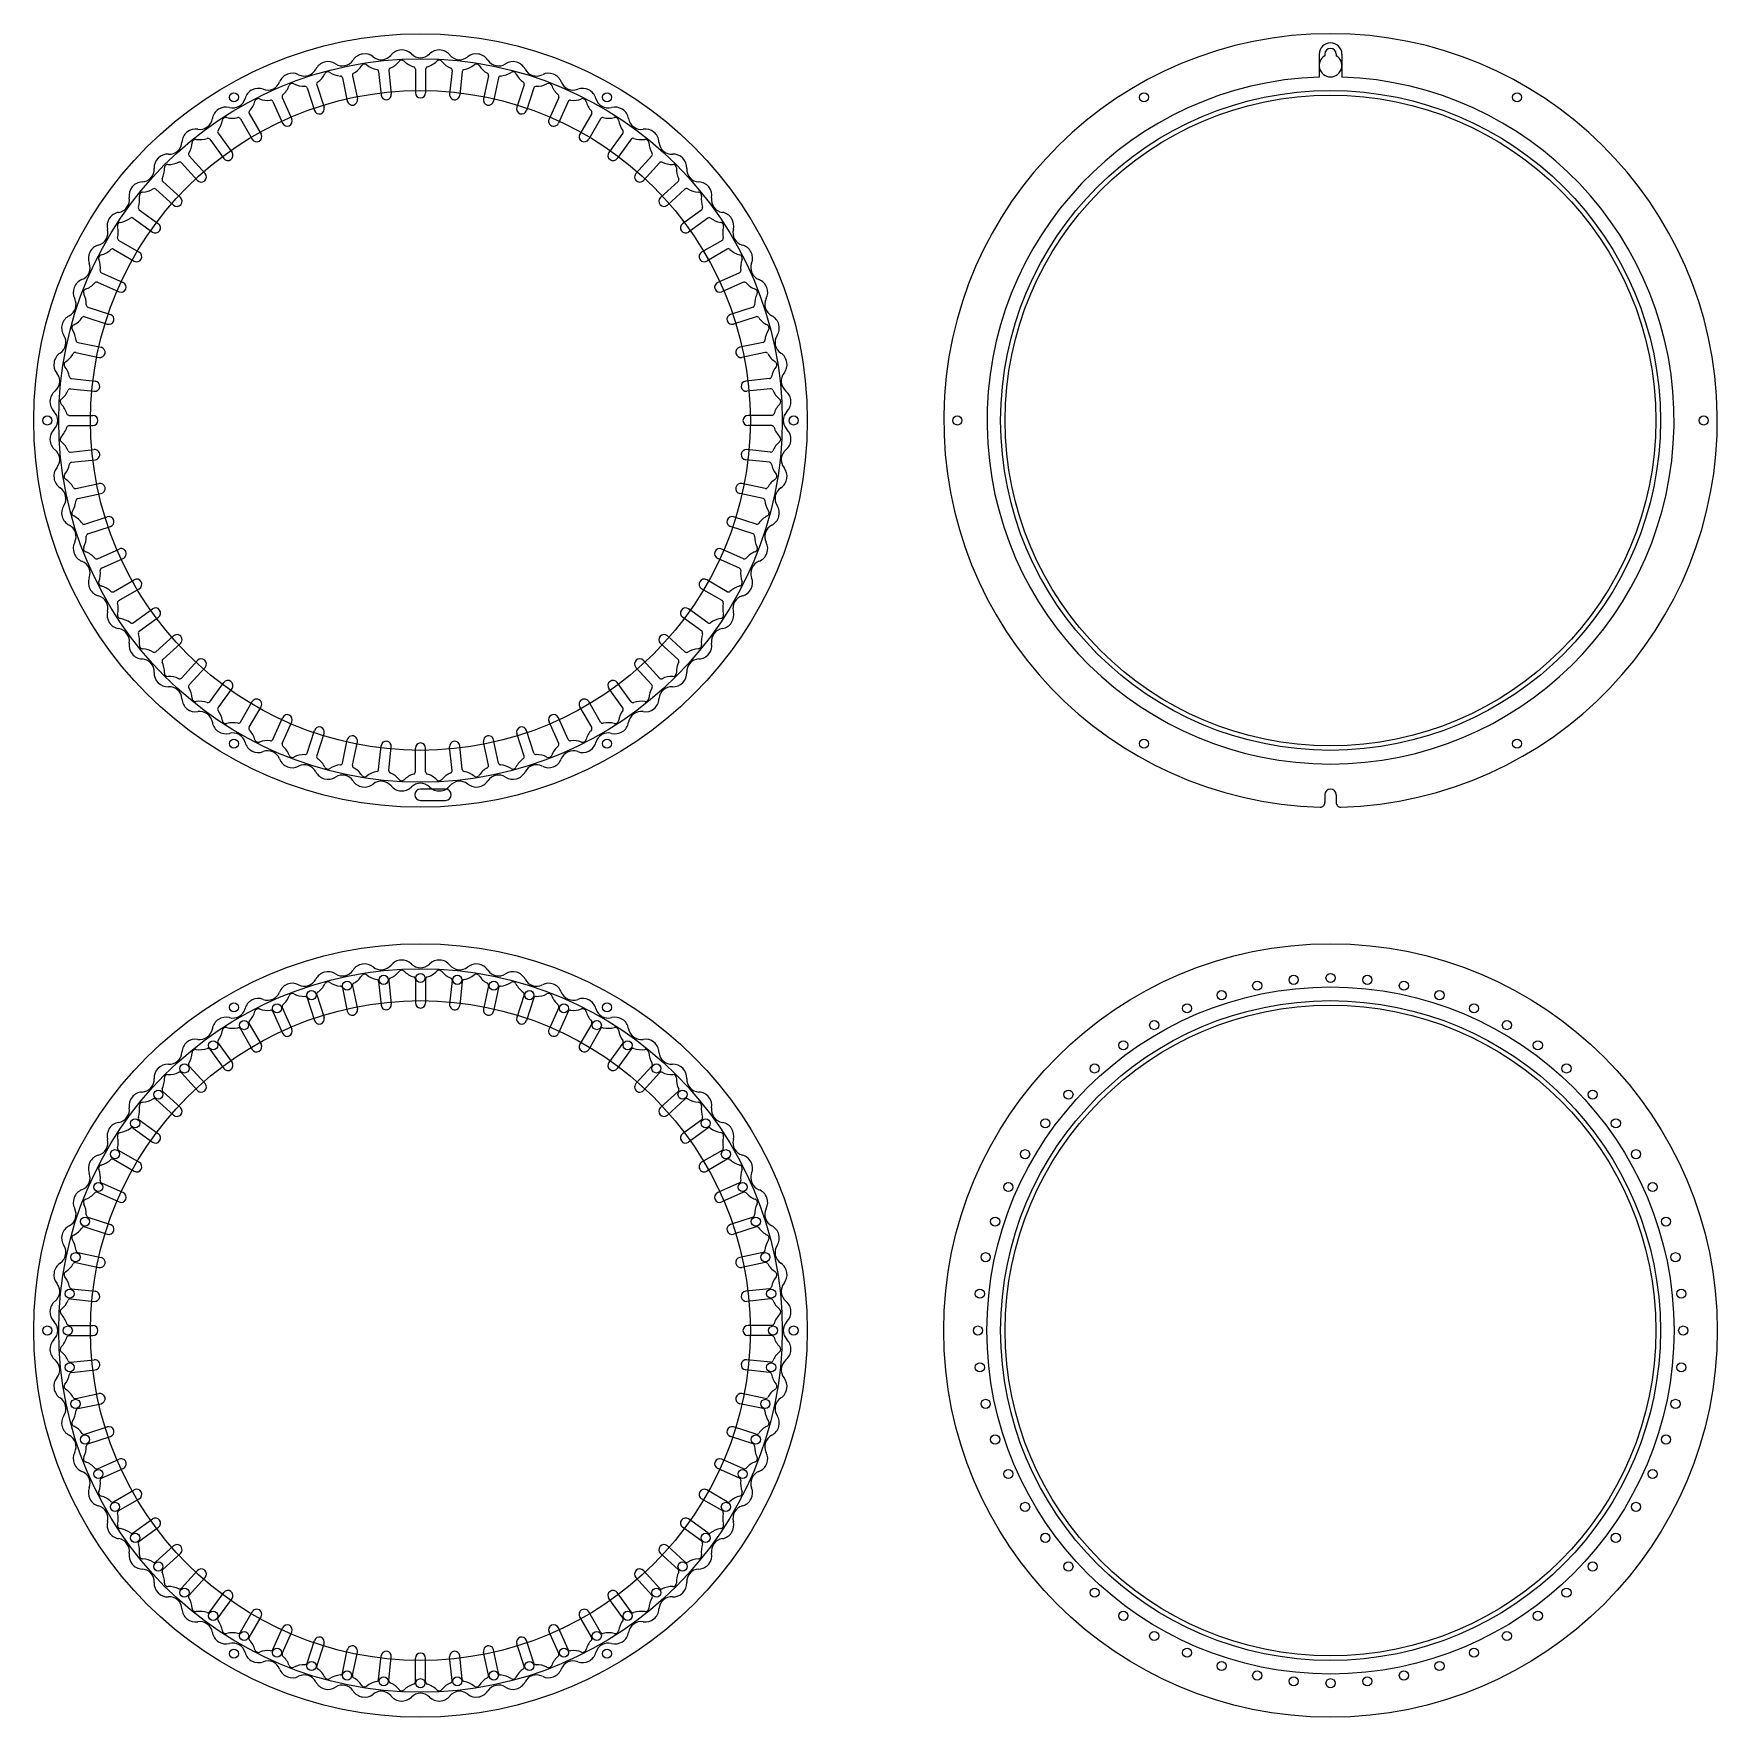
# Model space of a CAD drawing. Header units: millimetres. Extents: x 30 to 770, y 30 to 770.
import ezdxf

# ---------------------------------------------------------------- set-up
doc = ezdxf.new("R2010")
doc.units = ezdxf.units.MM
for name, color, linetype, lineweight in [('cutout', 3, 'CONTINUOUS', 0), ('Drill', 180, 'CONTINUOUS', 0), ('inner led slot', 6, 'CONTINUOUS', 0), ('pocket', 5, 'CONTINUOUS', 0), ('strip', 4, 'CONTINUOUS', 0)]:
    doc.layers.add(name, color=color, linetype=linetype, lineweight=lineweight)

msp = doc.modelspace()

# ---------------------------------------------------------------- linework, layer by layer
at = {"layer": 'cutout'}
for p, q in [((597.5, 761), (597.5, 760.33)), ((602.5, 761), (602.5, 760.33)), ((211, 438), (200, 438)), ((200, 433), (211, 433)), ((597.5, 435.5), (597.5, 432.06)), ((602.5, 435.5), (602.5, 432.06))]:
    msp.add_line(p, q, dxfattribs=at)
for centre, radius in [((200, 600), 170), ((200, 600), 145), ((600, 600), 145), ((200, 200), 170), ((600, 200), 170), ((200, 200), 145), ((600, 200), 145)]:
    msp.add_circle(centre, radius, dxfattribs=at)
for centre, radius, start, end in [((600, 600), 170, 271.53489, 268.46511), ((600, 761), 2.5, 0, 180), ((600, 756), 5, 120, 60), ((200, 435.5), 2.5, 90, 270), ((211, 435.5), 2.5, 270, 90), ((600, 435.5), 2.5, 0, 180), ((595.5, 432.06), 2, 268.46511, 0), ((604.5, 432.06), 2, 180, 271.53489)]:
    msp.add_arc(centre, radius, start, end, dxfattribs=at)
at = {"layer": 'Drill'}
for centre in [(118, 742.03), (282, 742.03), (518, 742.03), (682, 742.03), (36, 600), (364, 600), (436, 600), (764, 600), (118, 457.97), (282, 457.97), (518, 457.97), (682, 457.97), (183.8, 354.15), (200, 355), (216.2, 354.15), (583.8, 354.15), (600, 355), (616.2, 354.15), (152.1, 347.41), (167.77, 351.61), (232.23, 351.61), (247.9, 347.41), (552.1, 347.41), (567.77, 351.61), (632.23, 351.61), (647.9, 347.41), (118, 342.03), (136.96, 341.6), (263.04, 341.6), (282, 342.03), (536.96, 341.6), (663.04, 341.6), (122.5, 334.23), (277.5, 334.23), (522.5, 334.23), (677.5, 334.23), (108.89, 325.4), (291.11, 325.4), (508.89, 325.4), (691.11, 325.4), (96.28, 315.19), (303.72, 315.19), (496.28, 315.19), (703.72, 315.19), (84.81, 303.72), (315.19, 303.72), (484.81, 303.72), (715.19, 303.72), (74.6, 291.11), (325.4, 291.11), (474.6, 291.11), (725.4, 291.11), (65.77, 277.5), (334.23, 277.5), (465.77, 277.5), (734.23, 277.5), (58.4, 263.04), (341.6, 263.04), (458.4, 263.04), (741.6, 263.04), (52.59, 247.9), (347.41, 247.9), (452.59, 247.9), (747.41, 247.9), (48.39, 232.23), (351.61, 232.23), (448.39, 232.23), (751.61, 232.23), (45.85, 216.2), (354.15, 216.2), (445.85, 216.2), (754.15, 216.2), (36, 200), (45, 200), (355, 200), (364, 200), (445, 200), (755, 200), (45.85, 183.8), (354.15, 183.8), (445.85, 183.8), (754.15, 183.8), (48.39, 167.77), (351.61, 167.77), (448.39, 167.77), (751.61, 167.77), (52.59, 152.1), (347.41, 152.1), (452.59, 152.1), (747.41, 152.1), (58.4, 136.96), (341.6, 136.96), (458.4, 136.96), (741.6, 136.96), (65.77, 122.5), (334.23, 122.5), (465.77, 122.5), (734.23, 122.5), (74.6, 108.89), (325.4, 108.89), (474.6, 108.89), (725.4, 108.89), (84.81, 96.28), (315.19, 96.28), (484.81, 96.28), (715.19, 96.28), (96.28, 84.81), (303.72, 84.81), (496.28, 84.81), (703.72, 84.81), (108.89, 74.6), (291.11, 74.6), (508.89, 74.6), (691.11, 74.6), (122.5, 65.77), (277.5, 65.77), (522.5, 65.77), (677.5, 65.77), (118, 57.97), (136.96, 58.4), (263.04, 58.4), (282, 57.97), (536.96, 58.4), (663.04, 58.4), (152.1, 52.59), (247.9, 52.59), (552.1, 52.59), (647.9, 52.59), (167.77, 48.39), (183.8, 45.85), (200, 45), (216.2, 45.85), (232.23, 48.39), (567.77, 48.39), (583.8, 45.85), (600, 45), (616.2, 45.85), (632.23, 48.39)]:
    msp.add_circle(centre, 2, dxfattribs=at)
at = {"layer": 'inner led slot', "color": 6}
for p, q in [((154.42, 747.57), (157.64, 737.65)), ((165.69, 750.59), (167.86, 740.39)), ((170.09, 751.52), (172.26, 741.32)), ((181.62, 753.35), (182.71, 742.98)), ((186.1, 753.82), (187.19, 743.45)), ((197.75, 754.43), (197.75, 744)), ((202.25, 754.43), (202.25, 744)), ((213.9, 753.82), (212.81, 743.45)), ((218.38, 753.35), (217.29, 742.98)), ((229.91, 751.52), (227.74, 741.32)), ((234.31, 750.59), (232.14, 740.39)), ((245.58, 747.57), (242.36, 737.65)), ((135.13, 740.17), (139.37, 730.64)), ((139.24, 742), (143.49, 732.47)), ((150.14, 746.18), (153.36, 736.26)), ((249.86, 746.18), (246.64, 736.26)), ((260.76, 742), (256.51, 732.47)), ((264.87, 740.17), (260.63, 730.64)), ((120.84, 732.62), (126.05, 723.58)), ((124.73, 734.87), (129.95, 725.83)), ((275.27, 734.87), (270.05, 725.83)), ((279.16, 732.62), (273.95, 723.58)), ((111.05, 726.26), (117.18, 717.82)), ((288.95, 726.26), (282.82, 717.82)), ((107.41, 723.62), (113.54, 715.18)), ((292.59, 723.62), (286.46, 715.18)), ((94.99, 713.26), (101.97, 705.51)), ((98.34, 716.27), (105.32, 708.52)), ((301.66, 716.27), (294.68, 708.52)), ((305.01, 713.26), (298.03, 705.51)), ((86.74, 705.01), (94.49, 698.03)), ((313.26, 705.01), (305.51, 698.03)), ((83.73, 701.66), (91.48, 694.68)), ((316.27, 701.66), (308.52, 694.68)), ((73.74, 688.95), (82.18, 682.82)), ((76.38, 692.59), (84.82, 686.46)), ((323.62, 692.59), (315.18, 686.46)), ((326.26, 688.95), (317.82, 682.82)), ((65.13, 675.27), (74.17, 670.05)), ((67.38, 679.16), (76.42, 673.95)), ((332.62, 679.16), (323.58, 673.95)), ((334.87, 675.27), (325.83, 670.05)), ((58, 660.76), (67.53, 656.51)), ((59.83, 664.87), (69.36, 660.63)), ((340.17, 664.87), (330.64, 660.63)), ((342, 660.76), (332.47, 656.51)), ((52.43, 645.58), (62.35, 642.36)), ((53.82, 649.86), (63.74, 646.64)), ((346.18, 649.86), (336.26, 646.64)), ((347.57, 645.58), (337.65, 642.36)), ((48.48, 629.91), (58.68, 627.74)), ((49.41, 634.31), (59.61, 632.14)), ((350.59, 634.31), (340.39, 632.14)), ((351.52, 629.91), (341.32, 627.74)), ((46.65, 618.38), (57.02, 617.29)), ((353.35, 618.38), (342.98, 617.29)), ((46.18, 613.9), (56.55, 612.81)), ((353.82, 613.9), (343.45, 612.81)), ((45.57, 602.25), (56, 602.25)), ((354.43, 602.25), (344, 602.25)), ((45.57, 597.75), (56, 597.75)), ((354.43, 597.75), (344, 597.75)), ((46.18, 586.1), (56.55, 587.19)), ((353.82, 586.1), (343.45, 587.19)), ((46.65, 581.62), (57.02, 582.71)), ((353.35, 581.62), (342.98, 582.71)), ((48.48, 570.09), (58.68, 572.26)), ((351.52, 570.09), (341.32, 572.26)), ((49.41, 565.69), (59.61, 567.86)), ((350.59, 565.69), (340.39, 567.86)), ((52.43, 554.42), (62.35, 557.64)), ((347.57, 554.42), (337.65, 557.64)), ((53.82, 550.14), (63.74, 553.36)), ((346.18, 550.14), (336.26, 553.36)), ((58, 539.24), (67.53, 543.49)), ((342, 539.24), (332.47, 543.49)), ((59.83, 535.13), (69.36, 539.37)), ((340.17, 535.13), (330.64, 539.37)), ((65.13, 524.73), (74.17, 529.95)), ((67.38, 520.84), (76.42, 526.05)), ((332.62, 520.84), (323.58, 526.05)), ((334.87, 524.73), (325.83, 529.95)), ((73.74, 511.05), (82.18, 517.18)), ((76.38, 507.41), (84.82, 513.54)), ((323.62, 507.41), (315.18, 513.54)), ((326.26, 511.05), (317.82, 517.18)), ((83.73, 498.34), (91.48, 505.32)), ((316.27, 498.34), (308.52, 505.32)), ((86.74, 494.99), (94.49, 501.97)), ((313.26, 494.99), (305.51, 501.97)), ((94.99, 486.74), (101.97, 494.49)), ((98.34, 483.73), (105.32, 491.48)), ((301.66, 483.73), (294.68, 491.48)), ((305.01, 486.74), (298.03, 494.49)), ((107.41, 476.38), (113.54, 484.82)), ((111.05, 473.74), (117.18, 482.18)), ((288.95, 473.74), (282.82, 482.18)), ((292.59, 476.38), (286.46, 484.82)), ((120.84, 467.38), (126.05, 476.42)), ((124.73, 465.13), (129.95, 474.17)), ((275.27, 465.13), (270.05, 474.17)), ((279.16, 467.38), (273.95, 476.42)), ((135.13, 459.83), (139.37, 469.36)), ((139.24, 458), (143.49, 467.53)), ((260.76, 458), (256.51, 467.53)), ((264.87, 459.83), (260.63, 469.36)), ((150.14, 453.82), (153.36, 463.74)), ((154.42, 452.43), (157.64, 462.35)), ((165.69, 449.41), (167.86, 459.61)), ((234.31, 449.41), (232.14, 459.61)), ((245.58, 452.43), (242.36, 462.35)), ((249.86, 453.82), (246.64, 463.74)), ((170.09, 448.48), (172.26, 458.68)), ((181.62, 446.65), (182.71, 457.02)), ((186.1, 446.18), (187.19, 456.55)), ((197.75, 445.57), (197.75, 456)), ((202.25, 445.57), (202.25, 456)), ((213.9, 446.18), (212.81, 456.55)), ((218.38, 446.65), (217.29, 457.02)), ((229.91, 448.48), (227.74, 458.68)), ((165.69, 350.59), (167.86, 340.39)), ((170.09, 351.52), (172.26, 341.32)), ((181.62, 353.35), (182.71, 342.98)), ((186.1, 353.82), (187.19, 343.45)), ((197.75, 354.43), (197.75, 344)), ((202.25, 354.43), (202.25, 344)), ((213.9, 353.82), (212.81, 343.45)), ((218.38, 353.35), (217.29, 342.98)), ((229.91, 351.52), (227.74, 341.32)), ((234.31, 350.59), (232.14, 340.39)), ((139.24, 342), (143.49, 332.47)), ((150.14, 346.18), (153.36, 336.26)), ((154.42, 347.57), (157.64, 337.65)), ((245.58, 347.57), (242.36, 337.65)), ((249.86, 346.18), (246.64, 336.26)), ((260.76, 342), (256.51, 332.47)), ((124.73, 334.87), (129.95, 325.83)), ((135.13, 340.17), (139.37, 330.64)), ((264.87, 340.17), (260.63, 330.64)), ((275.27, 334.87), (270.05, 325.83)), ((111.05, 326.26), (117.18, 317.82)), ((120.84, 332.62), (126.05, 323.58)), ((279.16, 332.62), (273.95, 323.58)), ((288.95, 326.26), (282.82, 317.82)), ((107.41, 323.62), (113.54, 315.18)), ((292.59, 323.62), (286.46, 315.18)), ((94.99, 313.26), (101.97, 305.51)), ((98.34, 316.27), (105.32, 308.52)), ((301.66, 316.27), (294.68, 308.52)), ((305.01, 313.26), (298.03, 305.51)), ((86.74, 305.01), (94.49, 298.03)), ((313.26, 305.01), (305.51, 298.03)), ((83.73, 301.66), (91.48, 294.68)), ((316.27, 301.66), (308.52, 294.68)), ((73.74, 288.95), (82.18, 282.82)), ((76.38, 292.59), (84.82, 286.46)), ((323.62, 292.59), (315.18, 286.46)), ((326.26, 288.95), (317.82, 282.82)), ((65.13, 275.27), (74.17, 270.05)), ((67.38, 279.16), (76.42, 273.95)), ((332.62, 279.16), (323.58, 273.95)), ((334.87, 275.27), (325.83, 270.05)), ((58, 260.76), (67.53, 256.51)), ((59.83, 264.87), (69.36, 260.63)), ((340.17, 264.87), (330.64, 260.63)), ((342, 260.76), (332.47, 256.51)), ((52.43, 245.58), (62.35, 242.36)), ((53.82, 249.86), (63.74, 246.64)), ((346.18, 249.86), (336.26, 246.64)), ((347.57, 245.58), (337.65, 242.36)), ((48.48, 229.91), (58.68, 227.74)), ((49.41, 234.31), (59.61, 232.14)), ((350.59, 234.31), (340.39, 232.14)), ((351.52, 229.91), (341.32, 227.74)), ((46.65, 218.38), (57.02, 217.29)), ((353.35, 218.38), (342.98, 217.29)), ((46.18, 213.9), (56.55, 212.81)), ((353.82, 213.9), (343.45, 212.81)), ((45.57, 202.25), (56, 202.25)), ((354.43, 202.25), (344, 202.25)), ((45.57, 197.75), (56, 197.75)), ((354.43, 197.75), (344, 197.75)), ((46.18, 186.1), (56.55, 187.19)), ((353.82, 186.1), (343.45, 187.19)), ((46.65, 181.62), (57.02, 182.71)), ((353.35, 181.62), (342.98, 182.71)), ((48.48, 170.09), (58.68, 172.26)), ((351.52, 170.09), (341.32, 172.26)), ((49.41, 165.69), (59.61, 167.86)), ((350.59, 165.69), (340.39, 167.86)), ((52.43, 154.42), (62.35, 157.64)), ((347.57, 154.42), (337.65, 157.64)), ((53.82, 150.14), (63.74, 153.36)), ((346.18, 150.14), (336.26, 153.36)), ((58, 139.24), (67.53, 143.49)), ((342, 139.24), (332.47, 143.49)), ((59.83, 135.13), (69.36, 139.37)), ((340.17, 135.13), (330.64, 139.37)), ((65.13, 124.73), (74.17, 129.95)), ((67.38, 120.84), (76.42, 126.05)), ((332.62, 120.84), (323.58, 126.05)), ((334.87, 124.73), (325.83, 129.95)), ((73.74, 111.05), (82.18, 117.18)), ((76.38, 107.41), (84.82, 113.54)), ((323.62, 107.41), (315.18, 113.54)), ((326.26, 111.05), (317.82, 117.18)), ((83.73, 98.34), (91.48, 105.32)), ((316.27, 98.34), (308.52, 105.32)), ((86.74, 94.99), (94.49, 101.97)), ((313.26, 94.99), (305.51, 101.97)), ((94.99, 86.74), (101.97, 94.49)), ((98.34, 83.73), (105.32, 91.48)), ((301.66, 83.73), (294.68, 91.48)), ((305.01, 86.74), (298.03, 94.49)), ((107.41, 76.38), (113.54, 84.82)), ((111.05, 73.74), (117.18, 82.18)), ((288.95, 73.74), (282.82, 82.18)), ((292.59, 76.38), (286.46, 84.82)), ((120.84, 67.38), (126.05, 76.42)), ((124.73, 65.13), (129.95, 74.17)), ((275.27, 65.13), (270.05, 74.17)), ((279.16, 67.38), (273.95, 76.42)), ((135.13, 59.83), (139.37, 69.36)), ((139.24, 58), (143.49, 67.53)), ((260.76, 58), (256.51, 67.53)), ((264.87, 59.83), (260.63, 69.36)), ((150.14, 53.82), (153.36, 63.74)), ((154.42, 52.43), (157.64, 62.35)), ((165.69, 49.41), (167.86, 59.61)), ((234.31, 49.41), (232.14, 59.61)), ((245.58, 52.43), (242.36, 62.35)), ((249.86, 53.82), (246.64, 63.74)), ((170.09, 48.48), (172.26, 58.68)), ((181.62, 46.65), (182.71, 57.02)), ((186.1, 46.18), (187.19, 56.55)), ((197.75, 45.57), (197.75, 56)), ((202.25, 45.57), (202.25, 56)), ((213.9, 46.18), (212.81, 56.55)), ((218.38, 46.65), (217.29, 57.02)), ((229.91, 48.48), (227.74, 58.68))]:
    msp.add_line(p, q, dxfattribs=at)
at = {"layer": 'inner led slot'}
for centre, radius, start, end in [((191.78, 756.85), 6, 45.07502, 140.92498), ((208.22, 756.85), 6, 39.07502, 134.92498), ((159.35, 751.71), 6, 57.07502, 152.92498), ((165.68, 761.48), 5.64, 237.07502, 326.92498), ((175.43, 755.13), 6, 51.07502, 146.92498), ((165.68, 761.48), 10.14, 298.96224, 326.92498), ((175.43, 755.13), 1.5, 51.07502, 146.92498), ((182.74, 764.18), 10.14, 231.07502, 259.03776), ((182.74, 764.18), 5.64, 231.07502, 320.92498), ((187.09, 753.93), 1, 112.96224, 186), ((182.74, 764.18), 10.14, 292.96224, 320.92498), ((200, 765.09), 5.64, 225.07502, 314.92498), ((200, 765.09), 10.14, 286.96224, 314.92498), ((208.22, 756.85), 1.5, 39.07502, 134.92498), ((217.26, 764.18), 10.14, 219.07502, 247.03776), ((217.26, 764.18), 5.64, 219.07502, 308.92498), ((212.91, 753.93), 1, 354, 67.03776), ((217.26, 764.18), 10.14, 280.96224, 308.92498), ((224.57, 755.13), 6, 33.07502, 128.92498), ((224.57, 755.13), 1.5, 33.07502, 128.92498), ((234.32, 761.48), 10.14, 213.07502, 241.03776), ((234.32, 761.48), 5.64, 213.07502, 302.92498), ((240.65, 751.71), 6, 27.07502, 122.92498), ((132.85, 750.81), 5.64, 249.07502, 338.92498), ((143.71, 746.63), 6, 63.07502, 158.92498), ((143.71, 746.63), 1.5, 63.07502, 158.92498), ((148.99, 757.01), 10.14, 243.07502, 271.03776), ((148.99, 757.01), 5.64, 243.07502, 332.92498), ((155.37, 747.88), 1, 124.96224, 198), ((148.99, 757.01), 10.14, 304.96224, 332.92498), ((159.35, 751.71), 1.5, 57.07502, 152.92498), ((165.68, 761.48), 10.14, 237.07502, 265.03776), ((164.71, 750.38), 1, 12, 85.03776), ((171.07, 751.73), 1, 118.96224, 192), ((180.63, 753.25), 1, 6, 79.03776), ((219.37, 753.25), 1, 100.96224, 174), ((228.93, 751.73), 1, 348, 61.03776), ((235.29, 750.38), 1, 94.96224, 168), ((234.32, 761.48), 10.14, 274.96224, 302.92498), ((240.65, 751.71), 1.5, 27.07502, 122.92498), ((251.01, 757.01), 10.14, 207.07502, 235.03776), ((244.63, 747.88), 1, 342, 55.03776), ((251.01, 757.01), 5.64, 207.07502, 296.92498), ((251.01, 757.01), 10.14, 268.96224, 296.92498), ((256.29, 746.63), 6, 21.07502, 116.92498), ((256.29, 746.63), 1.5, 21.07502, 116.92498), ((267.15, 750.81), 5.64, 201.07502, 290.92498), ((117.46, 742.97), 5.64, 255.07502, 344.92498), ((128.7, 739.94), 6, 69.07502, 164.92498), ((117.46, 742.97), 10.14, 316.96224, 344.92498), ((128.7, 739.94), 1.5, 69.07502, 164.92498), ((132.85, 750.81), 10.14, 249.07502, 277.03776), ((134.22, 739.76), 1, 24, 97.03776), ((140.16, 742.4), 1, 130.96224, 204), ((132.85, 750.81), 10.14, 310.96224, 338.92498), ((149.19, 745.87), 1, 18, 91.03776), ((250.81, 745.87), 1, 88.96224, 162), ((267.15, 750.81), 10.14, 201.07502, 229.03776), ((259.84, 742.4), 1, 336, 49.03776), ((265.78, 739.76), 1, 82.96224, 156), ((267.15, 750.81), 10.14, 262.96224, 290.92498), ((271.3, 739.94), 6, 15.07502, 110.92498), ((271.3, 739.94), 1.5, 15.07502, 110.92498), ((282.54, 742.97), 10.14, 195.07502, 223.03776), ((282.54, 742.97), 5.64, 195.07502, 284.92498), ((102.96, 733.56), 5.64, 261.07502, 350.92498), ((114.46, 731.72), 6, 75.07502, 170.92498), ((114.46, 731.72), 1.5, 75.07502, 170.92498), ((117.46, 742.97), 10.14, 255.07502, 283.03776), ((119.97, 732.12), 1, 30, 103.03776), ((125.6, 735.37), 1, 136.96224, 210), ((274.4, 735.37), 1, 330, 43.03776), ((280.03, 732.12), 1, 76.96224, 150), ((282.54, 742.97), 10.14, 256.96224, 284.92498), ((285.54, 731.72), 6, 9.07502, 104.92498), ((285.54, 731.72), 1.5, 9.07502, 104.92498), ((297.04, 733.56), 5.64, 189.07502, 278.92498), ((101.16, 722.06), 6, 81.07502, 176.92498), ((111.86, 726.85), 1, 142.96224, 216), ((102.96, 733.56), 10.14, 322.96224, 350.92498), ((297.04, 733.56), 10.14, 189.07502, 217.03776), ((288.14, 726.85), 1, 324, 37.03776), ((298.84, 722.06), 6, 3.07502, 98.92498), ((89.54, 722.68), 5.64, 267.07502, 356.92498), ((89.54, 722.68), 10.14, 328.96224, 356.92498), ((101.16, 722.06), 1.5, 81.07502, 176.92498), ((102.96, 733.56), 10.14, 261.07502, 289.03776), ((106.6, 723.03), 1, 36, 109.03776), ((293.4, 723.03), 1, 70.96224, 144), ((297.04, 733.56), 10.14, 250.96224, 278.92498), ((298.84, 722.06), 1.5, 3.07502, 98.92498), ((310.46, 722.68), 10.14, 183.07502, 211.03776), ((310.46, 722.68), 5.64, 183.07502, 272.92498), ((77.32, 710.46), 5.64, 273.07502, 2.92498), ((88.94, 711.06), 6, 87.07502, 182.92498), ((77.32, 710.46), 10.14, 334.96224, 2.92498), ((88.94, 711.06), 1.5, 87.07502, 182.92498), ((89.54, 722.68), 10.14, 267.07502, 295.03776), ((94.25, 712.59), 1, 42, 115.03776), ((99.08, 716.94), 1, 148.96224, 222), ((300.92, 716.94), 1, 318, 31.03776), ((305.75, 712.59), 1, 64.96224, 138), ((310.46, 722.68), 10.14, 244.96224, 272.92498), ((311.06, 711.06), 6, 357.07502, 92.92498), ((311.06, 711.06), 1.5, 357.07502, 92.92498), ((322.68, 710.46), 10.14, 177.07502, 205.03776), ((322.68, 710.46), 5.64, 177.07502, 266.92498), ((77.94, 698.84), 6, 93.07502, 188.92498), ((87.41, 705.75), 1, 154.96224, 228), ((312.59, 705.75), 1, 312, 25.03776), ((322.06, 698.84), 6, 351.07502, 86.92498), ((66.44, 697.04), 5.64, 279.07502, 8.92498), ((66.44, 697.04), 10.14, 340.96224, 8.92498), ((77.94, 698.84), 1.5, 93.07502, 188.92498), ((77.32, 710.46), 10.14, 273.07502, 301.03776), ((83.06, 700.92), 1, 48, 121.03776), ((316.94, 700.92), 1, 58.96224, 132), ((322.68, 710.46), 10.14, 238.96224, 266.92498), ((322.06, 698.84), 1.5, 351.07502, 86.92498), ((333.56, 697.04), 10.14, 171.07502, 199.03776), ((333.56, 697.04), 5.64, 171.07502, 260.92498), ((68.28, 685.54), 6, 99.07502, 194.92498), ((66.44, 697.04), 10.14, 279.07502, 307.03776), ((73.15, 688.14), 1, 54, 127.03776), ((76.97, 693.4), 1, 160.96224, 234), ((323.03, 693.4), 1, 306, 19.03776), ((326.85, 688.14), 1, 52.96224, 126), ((333.56, 697.04), 10.14, 232.96224, 260.92498), ((331.72, 685.54), 6, 345.07502, 80.92498), ((57.03, 682.54), 5.64, 285.07502, 14.92498), ((68.28, 685.54), 1.5, 99.07502, 194.92498), ((57.03, 682.54), 10.14, 346.96224, 14.92498), ((331.72, 685.54), 1.5, 345.07502, 80.92498), ((342.97, 682.54), 10.14, 165.07502, 193.03776), ((342.97, 682.54), 5.64, 165.07502, 254.92498), ((60.06, 671.3), 6, 105.07502, 200.92498), ((57.03, 682.54), 10.14, 285.07502, 313.03776), ((64.63, 674.4), 1, 60, 133.03776), ((67.88, 680.03), 1, 166.96224, 240), ((332.12, 680.03), 1, 300, 13.03776), ((335.37, 674.4), 1, 46.96224, 120), ((342.97, 682.54), 10.14, 226.96224, 254.92498), ((339.94, 671.3), 6, 339.07502, 74.92498), ((49.19, 667.15), 5.64, 291.07502, 20.92498), ((60.06, 671.3), 1.5, 105.07502, 200.92498), ((49.19, 667.15), 10.14, 352.96224, 20.92498), ((339.94, 671.3), 1.5, 339.07502, 74.92498), ((350.81, 667.15), 10.14, 159.07502, 187.03776), ((350.81, 667.15), 5.64, 159.07502, 248.92498), ((53.37, 656.29), 6, 111.07502, 206.92498), ((49.19, 667.15), 10.14, 291.07502, 319.03776), ((57.6, 659.84), 1, 66, 139.03776), ((60.24, 665.78), 1, 172.96224, 246), ((339.76, 665.78), 1, 294, 7.03776), ((342.4, 659.84), 1, 40.96224, 114), ((350.81, 667.15), 10.14, 220.96224, 248.92498), ((346.63, 656.29), 6, 333.07502, 68.92498), ((42.99, 651.01), 5.64, 297.07502, 26.92498), ((53.37, 656.29), 1.5, 111.07502, 206.92498), ((42.99, 651.01), 10.14, 358.96224, 26.92498), ((357.01, 651.01), 10.14, 153.07502, 181.03776), ((346.63, 656.29), 1.5, 333.07502, 68.92498), ((357.01, 651.01), 5.64, 153.07502, 242.92498), ((48.29, 640.65), 6, 117.07502, 212.92498), ((42.99, 651.01), 10.14, 297.07502, 325.03776), ((52.12, 644.63), 1, 72, 145.03776), ((54.13, 650.81), 1, 178.96224, 252), ((345.87, 650.81), 1, 288, 1.03776), ((347.88, 644.63), 1, 34.96224, 108), ((357.01, 651.01), 10.14, 214.96224, 242.92498), ((351.71, 640.65), 6, 327.07502, 62.92498), ((38.52, 634.32), 5.64, 303.07502, 32.92498), ((48.29, 640.65), 1.5, 117.07502, 212.92498), ((38.52, 634.32), 10.14, 4.96224, 32.92498), ((361.48, 634.32), 10.14, 147.07502, 175.03776), ((351.71, 640.65), 1.5, 327.07502, 62.92498), ((361.48, 634.32), 5.64, 147.07502, 236.92498), ((44.87, 624.57), 6, 123.07502, 218.92498), ((38.52, 634.32), 10.14, 303.07502, 331.03776), ((48.27, 628.93), 1, 78, 151.03776), ((49.62, 635.29), 1, 184.96224, 258), ((350.38, 635.29), 1, 282, 355.03776), ((351.73, 628.93), 1, 28.96224, 102), ((361.48, 634.32), 10.14, 208.96224, 236.92498), ((355.13, 624.57), 6, 321.07502, 56.92498), ((44.87, 624.57), 1.5, 123.07502, 218.92498), ((35.82, 617.26), 10.14, 10.96224, 38.92498), ((364.18, 617.26), 10.14, 141.07502, 169.03776), ((355.13, 624.57), 1.5, 321.07502, 56.92498), ((35.82, 617.26), 5.64, 309.07502, 38.92498), ((46.75, 619.37), 1, 190.96224, 264), ((353.25, 619.37), 1, 276, 349.03776), ((364.18, 617.26), 5.64, 141.07502, 230.92498), ((43.15, 608.22), 6, 129.07502, 224.92498), ((43.15, 608.22), 1.5, 129.07502, 224.92498), ((34.91, 600), 10.14, 16.96224, 44.92498), ((35.82, 617.26), 10.14, 309.07502, 337.03776), ((46.07, 612.91), 1, 84, 157.03776), ((353.93, 612.91), 1, 22.96224, 96), ((364.18, 617.26), 10.14, 202.96224, 230.92498), ((365.09, 600), 10.14, 135.07502, 163.03776), ((356.85, 608.22), 1.5, 315.07502, 50.92498), ((356.85, 608.22), 6, 315.07502, 50.92498), ((34.91, 600), 5.64, 315.07502, 44.92498), ((45.57, 603.25), 1, 196.96224, 270), ((354.43, 603.25), 1, 270, 343.03776), ((365.09, 600), 5.64, 135.07502, 224.92498), ((43.15, 591.78), 6, 135.07502, 230.92498), ((43.15, 591.78), 1.5, 135.07502, 230.92498), ((34.91, 600), 10.14, 315.07502, 343.03776), ((45.57, 596.75), 1, 90, 163.03776), ((354.43, 596.75), 1, 16.96224, 90), ((365.09, 600), 10.14, 196.96224, 224.92498), ((356.85, 591.78), 1.5, 309.07502, 44.92498), ((356.85, 591.78), 6, 309.07502, 44.92498), ((35.82, 582.74), 5.64, 321.07502, 50.92498), ((35.82, 582.74), 10.14, 22.96224, 50.92498), ((46.07, 587.09), 1, 202.96224, 276), ((353.93, 587.09), 1, 264, 337.03776), ((364.18, 582.74), 10.14, 129.07502, 157.03776), ((364.18, 582.74), 5.64, 129.07502, 218.92498), ((44.87, 575.43), 6, 141.07502, 236.92498), ((35.82, 582.74), 10.14, 321.07502, 349.03776), ((46.75, 580.63), 1, 96, 169.03776), ((353.25, 580.63), 1, 10.96224, 84), ((364.18, 582.74), 10.14, 190.96224, 218.92498), ((355.13, 575.43), 6, 303.07502, 38.92498), ((38.52, 565.68), 5.64, 327.07502, 56.92498), ((44.87, 575.43), 1.5, 141.07502, 236.92498), ((38.52, 565.68), 10.14, 28.96224, 56.92498), ((48.27, 571.07), 1, 208.96224, 282), ((351.73, 571.07), 1, 258, 331.03776), ((361.48, 565.68), 10.14, 123.07502, 151.03776), ((361.48, 565.68), 5.64, 123.07502, 212.92498), ((355.13, 575.43), 1.5, 303.07502, 38.92498), ((48.29, 559.35), 6, 147.07502, 242.92498), ((38.52, 565.68), 10.14, 327.07502, 355.03776), ((49.62, 564.71), 1, 102, 175.03776), ((350.38, 564.71), 1, 4.96224, 78), ((361.48, 565.68), 10.14, 184.96224, 212.92498), ((351.71, 559.35), 6, 297.07502, 32.92498), ((48.29, 559.35), 1.5, 147.07502, 242.92498), ((42.99, 548.99), 10.14, 34.96224, 62.92498), ((357.01, 548.99), 10.14, 117.07502, 145.03776), ((351.71, 559.35), 1.5, 297.07502, 32.92498), ((42.99, 548.99), 5.64, 333.07502, 62.92498), ((52.12, 555.37), 1, 214.96224, 288), ((42.99, 548.99), 10.14, 333.07502, 1.03776), ((54.13, 549.19), 1, 108, 181.03776), ((345.87, 549.19), 1, 358.96224, 72), ((357.01, 548.99), 10.14, 178.96224, 206.92498), ((347.88, 555.37), 1, 252, 325.03776), ((357.01, 548.99), 5.64, 117.07502, 206.92498), ((53.37, 543.71), 6, 153.07502, 248.92498), ((53.37, 543.71), 1.5, 153.07502, 248.92498), ((49.19, 532.85), 10.14, 40.96224, 68.92498), ((350.81, 532.85), 10.14, 111.07502, 139.03776), ((346.63, 543.71), 1.5, 291.07502, 26.92498), ((346.63, 543.71), 6, 291.07502, 26.92498), ((49.19, 532.85), 5.64, 339.07502, 68.92498), ((57.6, 540.16), 1, 220.96224, 294), ((49.19, 532.85), 10.14, 339.07502, 7.03776), ((60.24, 534.22), 1, 114, 187.03776), ((339.76, 534.22), 1, 352.96224, 66), ((350.81, 532.85), 10.14, 172.96224, 200.92498), ((342.4, 540.16), 1, 246, 319.03776), ((350.81, 532.85), 5.64, 111.07502, 200.92498), ((60.06, 528.7), 6, 159.07502, 254.92498), ((60.06, 528.7), 1.5, 159.07502, 254.92498), ((57.03, 517.46), 10.14, 46.96224, 74.92498), ((342.97, 517.46), 10.14, 105.07502, 133.03776), ((339.94, 528.7), 1.5, 285.07502, 20.92498), ((339.94, 528.7), 6, 285.07502, 20.92498), ((57.03, 517.46), 5.64, 345.07502, 74.92498), ((64.63, 525.6), 1, 226.96224, 300), ((57.03, 517.46), 10.14, 345.07502, 13.03776), ((67.88, 519.97), 1, 120, 193.03776), ((332.12, 519.97), 1, 346.96224, 60), ((342.97, 517.46), 10.14, 166.96224, 194.92498), ((335.37, 525.6), 1, 240, 313.03776), ((342.97, 517.46), 5.64, 105.07502, 194.92498), ((68.28, 514.46), 6, 165.07502, 260.92498), ((68.28, 514.46), 1.5, 165.07502, 260.92498), ((66.44, 502.96), 10.14, 52.96224, 80.92498), ((73.15, 511.86), 1, 232.96224, 306), ((326.85, 511.86), 1, 234, 307.03776), ((333.56, 502.96), 10.14, 99.07502, 127.03776), ((331.72, 514.46), 1.5, 279.07502, 14.92498), ((331.72, 514.46), 6, 279.07502, 14.92498), ((66.44, 502.96), 5.64, 351.07502, 80.92498), ((76.97, 506.6), 1, 126, 199.03776), ((66.44, 502.96), 10.14, 351.07502, 19.03776), ((333.56, 502.96), 10.14, 160.96224, 188.92498), ((323.03, 506.6), 1, 340.96224, 54), ((333.56, 502.96), 5.64, 99.07502, 188.92498), ((77.94, 501.16), 6, 171.07502, 266.92498), ((77.94, 501.16), 1.5, 171.07502, 266.92498), ((77.32, 489.54), 10.14, 58.96224, 86.92498), ((83.06, 499.08), 1, 238.96224, 312), ((316.94, 499.08), 1, 228, 301.03776), ((322.68, 489.54), 10.14, 93.07502, 121.03776), ((322.06, 501.16), 1.5, 273.07502, 8.92498), ((322.06, 501.16), 6, 273.07502, 8.92498), ((77.32, 489.54), 5.64, 357.07502, 86.92498), ((88.94, 488.94), 6, 177.07502, 272.92498), ((87.41, 494.25), 1, 132, 205.03776), ((77.32, 489.54), 10.14, 357.07502, 25.03776), ((88.94, 488.94), 1.5, 177.07502, 272.92498), ((311.06, 488.94), 6, 267.07502, 2.92498), ((311.06, 488.94), 1.5, 267.07502, 2.92498), ((322.68, 489.54), 10.14, 154.96224, 182.92498), ((312.59, 494.25), 1, 334.96224, 48), ((322.68, 489.54), 5.64, 93.07502, 182.92498), ((89.54, 477.32), 10.14, 64.96224, 92.92498), ((89.54, 477.32), 5.64, 3.07502, 92.92498), ((94.25, 487.41), 1, 244.96224, 318), ((99.08, 483.06), 1, 138, 211.03776), ((89.54, 477.32), 10.14, 3.07502, 31.03776), ((310.46, 477.32), 10.14, 148.96224, 176.92498), ((300.92, 483.06), 1, 328.96224, 42), ((310.46, 477.32), 5.64, 87.07502, 176.92498), ((305.75, 487.41), 1, 222, 295.03776), ((310.46, 477.32), 10.14, 87.07502, 115.03776), ((101.16, 477.94), 6, 183.07502, 278.92498), ((101.16, 477.94), 1.5, 183.07502, 278.92498), ((102.96, 466.44), 10.14, 70.96224, 98.92498), ((106.6, 476.97), 1, 250.96224, 324), ((111.86, 473.15), 1, 144, 217.03776), ((288.14, 473.15), 1, 322.96224, 36), ((293.4, 476.97), 1, 216, 289.03776), ((297.04, 466.44), 10.14, 81.07502, 109.03776), ((298.84, 477.94), 6, 261.07502, 356.92498), ((298.84, 477.94), 1.5, 261.07502, 356.92498), ((102.96, 466.44), 5.64, 9.07502, 98.92498), ((114.46, 468.28), 6, 189.07502, 284.92498), ((102.96, 466.44), 10.14, 9.07502, 37.03776), ((114.46, 468.28), 1.5, 189.07502, 284.92498), ((117.46, 457.03), 10.14, 76.96224, 104.92498), ((119.97, 467.88), 1, 256.96224, 330), ((280.03, 467.88), 1, 210, 283.03776), ((282.54, 457.03), 10.14, 75.07502, 103.03776), ((285.54, 468.28), 6, 255.07502, 350.92498), ((285.54, 468.28), 1.5, 255.07502, 350.92498), ((297.04, 466.44), 10.14, 142.96224, 170.92498), ((297.04, 466.44), 5.64, 81.07502, 170.92498), ((117.46, 457.03), 5.64, 15.07502, 104.92498), ((125.6, 464.63), 1, 150, 223.03776), ((117.46, 457.03), 10.14, 15.07502, 43.03776), ((128.7, 460.06), 1.5, 195.07502, 290.92498), ((132.85, 449.19), 10.14, 82.96224, 110.92498), ((134.22, 460.24), 1, 262.96224, 336), ((265.78, 460.24), 1, 204, 277.03776), ((267.15, 449.19), 10.14, 69.07502, 97.03776), ((271.3, 460.06), 1.5, 249.07502, 344.92498), ((282.54, 457.03), 10.14, 136.96224, 164.92498), ((274.4, 464.63), 1, 316.96224, 30), ((282.54, 457.03), 5.64, 75.07502, 164.92498), ((128.7, 460.06), 6, 195.07502, 290.92498), ((132.85, 449.19), 5.64, 21.07502, 110.92498), ((140.16, 457.6), 1, 156, 229.03776), ((132.85, 449.19), 10.14, 21.07502, 49.03776), ((143.71, 453.37), 1.5, 201.07502, 296.92498), ((148.99, 442.99), 10.14, 88.96224, 116.92498), ((149.19, 454.13), 1, 268.96224, 342), ((155.37, 452.12), 1, 162, 235.03776), ((244.63, 452.12), 1, 304.96224, 18), ((250.81, 454.13), 1, 198, 271.03776), ((251.01, 442.99), 10.14, 63.07502, 91.03776), ((256.29, 453.37), 1.5, 243.07502, 338.92498), ((267.15, 449.19), 10.14, 130.96224, 158.92498), ((259.84, 457.6), 1, 310.96224, 24), ((267.15, 449.19), 5.64, 69.07502, 158.92498), ((271.3, 460.06), 6, 249.07502, 344.92498), ((143.71, 453.37), 6, 201.07502, 296.92498), ((148.99, 442.99), 5.64, 27.07502, 116.92498), ((159.35, 448.29), 6, 207.07502, 302.92498), ((148.99, 442.99), 10.14, 27.07502, 55.03776), ((159.35, 448.29), 1.5, 207.07502, 302.92498), ((165.68, 438.52), 10.14, 94.96224, 122.92498), ((165.68, 438.52), 5.64, 33.07502, 122.92498), ((164.71, 449.62), 1, 274.96224, 348), ((171.07, 448.27), 1, 168, 241.03776), ((165.68, 438.52), 10.14, 33.07502, 61.03776), ((175.43, 444.87), 1.5, 213.07502, 308.92498), ((182.74, 435.82), 10.14, 100.96224, 128.92498), ((180.63, 446.75), 1, 280.96224, 354), ((187.09, 446.07), 1, 174, 247.03776), ((182.74, 435.82), 10.14, 39.07502, 67.03776), ((200, 434.91), 10.14, 106.96224, 134.92498), ((196.75, 445.57), 1, 286.96224, 0), ((203.25, 445.57), 1, 180, 253.03776), ((200, 434.91), 10.14, 45.07502, 73.03776), ((217.26, 435.82), 10.14, 112.96224, 140.92498), ((212.91, 446.07), 1, 292.96224, 6), ((219.37, 446.75), 1, 186, 259.03776), ((217.26, 435.82), 10.14, 51.07502, 79.03776), ((224.57, 444.87), 1.5, 231.07502, 326.92498), ((234.32, 438.52), 10.14, 118.96224, 146.92498), ((228.93, 448.27), 1, 298.96224, 12), ((234.32, 438.52), 5.64, 57.07502, 146.92498), ((235.29, 449.62), 1, 192, 265.03776), ((234.32, 438.52), 10.14, 57.07502, 85.03776), ((240.65, 448.29), 6, 237.07502, 332.92498), ((240.65, 448.29), 1.5, 237.07502, 332.92498), ((251.01, 442.99), 10.14, 124.96224, 152.92498), ((251.01, 442.99), 5.64, 63.07502, 152.92498), ((256.29, 453.37), 6, 243.07502, 338.92498), ((175.43, 444.87), 6, 213.07502, 308.92498), ((182.74, 435.82), 5.64, 39.07502, 128.92498), ((191.78, 443.15), 6, 219.07502, 314.92498), ((191.78, 443.15), 1.5, 219.07502, 314.92498), ((200, 434.91), 5.64, 45.07502, 134.92498), ((208.22, 443.15), 6, 225.07502, 320.92498), ((208.22, 443.15), 1.5, 225.07502, 320.92498), ((217.26, 435.82), 5.64, 51.07502, 140.92498), ((224.57, 444.87), 6, 231.07502, 326.92498), ((191.78, 356.85), 6, 45.07502, 140.92498), ((208.22, 356.85), 6, 39.07502, 134.92498), ((159.35, 351.71), 6, 57.07502, 152.92498), ((165.68, 361.48), 5.64, 237.07502, 326.92498), ((175.43, 355.13), 6, 51.07502, 146.92498), ((165.68, 361.48), 10.14, 298.96224, 326.92498), ((175.43, 355.13), 1.5, 51.07502, 146.92498), ((182.74, 364.18), 10.14, 231.07502, 259.03776), ((182.74, 364.18), 5.64, 231.07502, 320.92498), ((182.74, 364.18), 10.14, 292.96224, 320.92498), ((200, 365.09), 5.64, 225.07502, 314.92498), ((200, 365.09), 10.14, 286.96224, 314.92498), ((208.22, 356.85), 1.5, 39.07502, 134.92498), ((217.26, 364.18), 10.14, 219.07502, 247.03776), ((217.26, 364.18), 5.64, 219.07502, 308.92498), ((217.26, 364.18), 10.14, 280.96224, 308.92498), ((224.57, 355.13), 6, 33.07502, 128.92498), ((224.57, 355.13), 1.5, 33.07502, 128.92498), ((234.32, 361.48), 10.14, 213.07502, 241.03776), ((234.32, 361.48), 5.64, 213.07502, 302.92498), ((240.65, 351.71), 6, 27.07502, 122.92498), ((132.85, 350.81), 5.64, 249.07502, 338.92498), ((143.71, 346.63), 6, 63.07502, 158.92498), ((143.71, 346.63), 1.5, 63.07502, 158.92498), ((148.99, 357.01), 10.14, 243.07502, 271.03776), ((148.99, 357.01), 5.64, 243.07502, 332.92498), ((155.37, 347.88), 1, 124.96224, 198), ((148.99, 357.01), 10.14, 304.96224, 332.92498), ((159.35, 351.71), 1.5, 57.07502, 152.92498), ((165.68, 361.48), 10.14, 237.07502, 265.03776), ((164.71, 350.38), 1, 12, 85.03776), ((171.07, 351.73), 1, 118.96224, 192), ((180.63, 353.25), 1, 6, 79.03776), ((187.09, 353.93), 1, 112.96224, 186), ((212.91, 353.93), 1, 354, 67.03776), ((219.37, 353.25), 1, 100.96224, 174), ((228.93, 351.73), 1, 348, 61.03776), ((235.29, 350.38), 1, 94.96224, 168), ((234.32, 361.48), 10.14, 274.96224, 302.92498), ((240.65, 351.71), 1.5, 27.07502, 122.92498), ((251.01, 357.01), 10.14, 207.07502, 235.03776), ((244.63, 347.88), 1, 342, 55.03776), ((251.01, 357.01), 5.64, 207.07502, 296.92498), ((251.01, 357.01), 10.14, 268.96224, 296.92498), ((256.29, 346.63), 6, 21.07502, 116.92498), ((256.29, 346.63), 1.5, 21.07502, 116.92498), ((267.15, 350.81), 5.64, 201.07502, 290.92498), ((117.46, 342.97), 5.64, 255.07502, 344.92498), ((128.7, 339.94), 6, 69.07502, 164.92498), ((128.7, 339.94), 1.5, 69.07502, 164.92498), ((132.85, 350.81), 10.14, 249.07502, 277.03776), ((134.22, 339.76), 1, 24, 97.03776), ((140.16, 342.4), 1, 130.96224, 204), ((132.85, 350.81), 10.14, 310.96224, 338.92498), ((149.19, 345.87), 1, 18, 91.03776), ((250.81, 345.87), 1, 88.96224, 162), ((267.15, 350.81), 10.14, 201.07502, 229.03776), ((259.84, 342.4), 1, 336, 49.03776), ((265.78, 339.76), 1, 82.96224, 156), ((267.15, 350.81), 10.14, 262.96224, 290.92498), ((271.3, 339.94), 6, 15.07502, 110.92498), ((271.3, 339.94), 1.5, 15.07502, 110.92498), ((282.54, 342.97), 5.64, 195.07502, 284.92498), ((114.46, 331.72), 6, 75.07502, 170.92498), ((114.46, 331.72), 1.5, 75.07502, 170.92498), ((117.46, 342.97), 10.14, 255.07502, 283.03776), ((119.97, 332.12), 1, 30, 103.03776), ((125.6, 335.37), 1, 136.96224, 210), ((117.46, 342.97), 10.14, 316.96224, 344.92498), ((282.54, 342.97), 10.14, 195.07502, 223.03776), ((274.4, 335.37), 1, 330, 43.03776), ((280.03, 332.12), 1, 76.96224, 150), ((282.54, 342.97), 10.14, 256.96224, 284.92498), ((285.54, 331.72), 6, 9.07502, 104.92498), ((285.54, 331.72), 1.5, 9.07502, 104.92498), ((101.16, 322.06), 6, 81.07502, 176.92498), ((102.96, 333.56), 5.64, 261.07502, 350.92498), ((111.86, 326.85), 1, 142.96224, 216), ((102.96, 333.56), 10.14, 322.96224, 350.92498), ((297.04, 333.56), 10.14, 189.07502, 217.03776), ((288.14, 326.85), 1, 324, 37.03776), ((297.04, 333.56), 5.64, 189.07502, 278.92498), ((298.84, 322.06), 6, 3.07502, 98.92498), ((89.54, 322.68), 5.64, 267.07502, 356.92498), ((89.54, 322.68), 10.14, 328.96224, 356.92498), ((101.16, 322.06), 1.5, 81.07502, 176.92498), ((102.96, 333.56), 10.14, 261.07502, 289.03776), ((106.6, 323.03), 1, 36, 109.03776), ((293.4, 323.03), 1, 70.96224, 144), ((297.04, 333.56), 10.14, 250.96224, 278.92498), ((298.84, 322.06), 1.5, 3.07502, 98.92498), ((310.46, 322.68), 10.14, 183.07502, 211.03776), ((310.46, 322.68), 5.64, 183.07502, 272.92498), ((88.94, 311.06), 6, 87.07502, 182.92498), ((77.32, 310.46), 10.14, 334.96224, 2.92498), ((88.94, 311.06), 1.5, 87.07502, 182.92498), ((89.54, 322.68), 10.14, 267.07502, 295.03776), ((94.25, 312.59), 1, 42, 115.03776), ((99.08, 316.94), 1, 148.96224, 222), ((300.92, 316.94), 1, 318, 31.03776), ((305.75, 312.59), 1, 64.96224, 138), ((310.46, 322.68), 10.14, 244.96224, 272.92498), ((311.06, 311.06), 6, 357.07502, 92.92498), ((311.06, 311.06), 1.5, 357.07502, 92.92498), ((322.68, 310.46), 10.14, 177.07502, 205.03776), ((77.94, 298.84), 6, 93.07502, 188.92498), ((77.32, 310.46), 5.64, 273.07502, 2.92498), ((87.41, 305.75), 1, 154.96224, 228), ((312.59, 305.75), 1, 312, 25.03776), ((322.68, 310.46), 5.64, 177.07502, 266.92498), ((322.06, 298.84), 6, 351.07502, 86.92498), ((66.44, 297.04), 5.64, 279.07502, 8.92498), ((66.44, 297.04), 10.14, 340.96224, 8.92498), ((77.94, 298.84), 1.5, 93.07502, 188.92498), ((77.32, 310.46), 10.14, 273.07502, 301.03776), ((83.06, 300.92), 1, 48, 121.03776), ((316.94, 300.92), 1, 58.96224, 132), ((322.68, 310.46), 10.14, 238.96224, 266.92498), ((322.06, 298.84), 1.5, 351.07502, 86.92498), ((333.56, 297.04), 10.14, 171.07502, 199.03776), ((333.56, 297.04), 5.64, 171.07502, 260.92498), ((68.28, 285.54), 6, 99.07502, 194.92498), ((66.44, 297.04), 10.14, 279.07502, 307.03776), ((73.15, 288.14), 1, 54, 127.03776), ((76.97, 293.4), 1, 160.96224, 234), ((323.03, 293.4), 1, 306, 19.03776), ((326.85, 288.14), 1, 52.96224, 126), ((333.56, 297.04), 10.14, 232.96224, 260.92498), ((331.72, 285.54), 6, 345.07502, 80.92498), ((57.03, 282.54), 5.64, 285.07502, 14.92498), ((68.28, 285.54), 1.5, 99.07502, 194.92498), ((57.03, 282.54), 10.14, 346.96224, 14.92498), ((331.72, 285.54), 1.5, 345.07502, 80.92498), ((342.97, 282.54), 10.14, 165.07502, 193.03776), ((342.97, 282.54), 5.64, 165.07502, 254.92498), ((60.06, 271.3), 6, 105.07502, 200.92498), ((57.03, 282.54), 10.14, 285.07502, 313.03776), ((64.63, 274.4), 1, 60, 133.03776), ((67.88, 280.03), 1, 166.96224, 240), ((332.12, 280.03), 1, 300, 13.03776), ((335.37, 274.4), 1, 46.96224, 120), ((342.97, 282.54), 10.14, 226.96224, 254.92498), ((339.94, 271.3), 6, 339.07502, 74.92498), ((49.19, 267.15), 5.64, 291.07502, 20.92498), ((60.06, 271.3), 1.5, 105.07502, 200.92498), ((49.19, 267.15), 10.14, 352.96224, 20.92498), ((339.94, 271.3), 1.5, 339.07502, 74.92498), ((350.81, 267.15), 10.14, 159.07502, 187.03776), ((350.81, 267.15), 5.64, 159.07502, 248.92498), ((53.37, 256.29), 6, 111.07502, 206.92498), ((49.19, 267.15), 10.14, 291.07502, 319.03776), ((57.6, 259.84), 1, 66, 139.03776), ((60.24, 265.78), 1, 172.96224, 246), ((339.76, 265.78), 1, 294, 7.03776), ((342.4, 259.84), 1, 40.96224, 114), ((350.81, 267.15), 10.14, 220.96224, 248.92498), ((346.63, 256.29), 6, 333.07502, 68.92498), ((42.99, 251.01), 5.64, 297.07502, 26.92498), ((53.37, 256.29), 1.5, 111.07502, 206.92498), ((42.99, 251.01), 10.14, 358.96224, 26.92498), ((357.01, 251.01), 10.14, 153.07502, 181.03776), ((346.63, 256.29), 1.5, 333.07502, 68.92498), ((357.01, 251.01), 5.64, 153.07502, 242.92498), ((48.29, 240.65), 6, 117.07502, 212.92498), ((42.99, 251.01), 10.14, 297.07502, 325.03776), ((52.12, 244.63), 1, 72, 145.03776), ((54.13, 250.81), 1, 178.96224, 252), ((345.87, 250.81), 1, 288, 1.03776), ((347.88, 244.63), 1, 34.96224, 108), ((357.01, 251.01), 10.14, 214.96224, 242.92498), ((351.71, 240.65), 6, 327.07502, 62.92498), ((38.52, 234.32), 5.64, 303.07502, 32.92498), ((48.29, 240.65), 1.5, 117.07502, 212.92498), ((38.52, 234.32), 10.14, 4.96224, 32.92498), ((361.48, 234.32), 10.14, 147.07502, 175.03776), ((351.71, 240.65), 1.5, 327.07502, 62.92498), ((361.48, 234.32), 5.64, 147.07502, 236.92498), ((44.87, 224.57), 6, 123.07502, 218.92498), ((38.52, 234.32), 10.14, 303.07502, 331.03776), ((48.27, 228.93), 1, 78, 151.03776), ((49.62, 235.29), 1, 184.96224, 258), ((350.38, 235.29), 1, 282, 355.03776), ((351.73, 228.93), 1, 28.96224, 102), ((361.48, 234.32), 10.14, 208.96224, 236.92498), ((355.13, 224.57), 6, 321.07502, 56.92498), ((44.87, 224.57), 1.5, 123.07502, 218.92498), ((35.82, 217.26), 10.14, 10.96224, 38.92498), ((364.18, 217.26), 10.14, 141.07502, 169.03776), ((355.13, 224.57), 1.5, 321.07502, 56.92498), ((35.82, 217.26), 5.64, 309.07502, 38.92498), ((46.75, 219.37), 1, 190.96224, 264), ((353.25, 219.37), 1, 276, 349.03776), ((364.18, 217.26), 5.64, 141.07502, 230.92498), ((43.15, 208.22), 6, 129.07502, 224.92498), ((43.15, 208.22), 1.5, 129.07502, 224.92498), ((35.82, 217.26), 10.14, 309.07502, 337.03776), ((46.07, 212.91), 1, 84, 157.03776), ((353.93, 212.91), 1, 22.96224, 96), ((364.18, 217.26), 10.14, 202.96224, 230.92498), ((356.85, 208.22), 1.5, 315.07502, 50.92498), ((356.85, 208.22), 6, 315.07502, 50.92498), ((34.91, 200), 5.64, 315.07502, 44.92498), ((34.91, 200), 10.14, 16.96224, 44.92498), ((45.57, 203.25), 1, 196.96224, 270), ((354.43, 203.25), 1, 270, 343.03776), ((365.09, 200), 10.14, 135.07502, 163.03776), ((365.09, 200), 5.64, 135.07502, 224.92498), ((43.15, 191.78), 6, 135.07502, 230.92498), ((43.15, 191.78), 1.5, 135.07502, 230.92498), ((34.91, 200), 10.14, 315.07502, 343.03776), ((45.57, 196.75), 1, 90, 163.03776), ((354.43, 196.75), 1, 16.96224, 90), ((365.09, 200), 10.14, 196.96224, 224.92498), ((356.85, 191.78), 1.5, 309.07502, 44.92498), ((356.85, 191.78), 6, 309.07502, 44.92498), ((35.82, 182.74), 5.64, 321.07502, 50.92498), ((35.82, 182.74), 10.14, 22.96224, 50.92498), ((46.07, 187.09), 1, 202.96224, 276), ((353.93, 187.09), 1, 264, 337.03776), ((364.18, 182.74), 10.14, 129.07502, 157.03776), ((364.18, 182.74), 5.64, 129.07502, 218.92498), ((44.87, 175.43), 6, 141.07502, 236.92498), ((35.82, 182.74), 10.14, 321.07502, 349.03776), ((46.75, 180.63), 1, 96, 169.03776), ((353.25, 180.63), 1, 10.96224, 84), ((364.18, 182.74), 10.14, 190.96224, 218.92498), ((355.13, 175.43), 6, 303.07502, 38.92498), ((38.52, 165.68), 5.64, 327.07502, 56.92498), ((44.87, 175.43), 1.5, 141.07502, 236.92498), ((38.52, 165.68), 10.14, 28.96224, 56.92498), ((48.27, 171.07), 1, 208.96224, 282), ((351.73, 171.07), 1, 258, 331.03776), ((361.48, 165.68), 10.14, 123.07502, 151.03776), ((361.48, 165.68), 5.64, 123.07502, 212.92498), ((355.13, 175.43), 1.5, 303.07502, 38.92498), ((38.52, 165.68), 10.14, 327.07502, 355.03776), ((49.62, 164.71), 1, 102, 175.03776), ((350.38, 164.71), 1, 4.96224, 78), ((361.48, 165.68), 10.14, 184.96224, 212.92498), ((48.29, 159.35), 6, 147.07502, 242.92498), ((48.29, 159.35), 1.5, 147.07502, 242.92498), ((42.99, 148.99), 10.14, 34.96224, 62.92498), ((357.01, 148.99), 10.14, 117.07502, 145.03776), ((351.71, 159.35), 1.5, 297.07502, 32.92498), ((351.71, 159.35), 6, 297.07502, 32.92498), ((42.99, 148.99), 5.64, 333.07502, 62.92498), ((52.12, 155.37), 1, 214.96224, 288), ((42.99, 148.99), 10.14, 333.07502, 1.03776), ((54.13, 149.19), 1, 108, 181.03776), ((345.87, 149.19), 1, 358.96224, 72), ((357.01, 148.99), 10.14, 178.96224, 206.92498), ((347.88, 155.37), 1, 252, 325.03776), ((357.01, 148.99), 5.64, 117.07502, 206.92498), ((53.37, 143.71), 6, 153.07502, 248.92498), ((53.37, 143.71), 1.5, 153.07502, 248.92498), ((49.19, 132.85), 10.14, 40.96224, 68.92498), ((350.81, 132.85), 10.14, 111.07502, 139.03776), ((346.63, 143.71), 1.5, 291.07502, 26.92498), ((346.63, 143.71), 6, 291.07502, 26.92498), ((49.19, 132.85), 5.64, 339.07502, 68.92498), ((57.6, 140.16), 1, 220.96224, 294), ((49.19, 132.85), 10.14, 339.07502, 7.03776), ((60.24, 134.22), 1, 114, 187.03776), ((339.76, 134.22), 1, 352.96224, 66), ((350.81, 132.85), 10.14, 172.96224, 200.92498), ((342.4, 140.16), 1, 246, 319.03776), ((350.81, 132.85), 5.64, 111.07502, 200.92498), ((60.06, 128.7), 6, 159.07502, 254.92498), ((60.06, 128.7), 1.5, 159.07502, 254.92498), ((57.03, 117.46), 10.14, 46.96224, 74.92498), ((342.97, 117.46), 10.14, 105.07502, 133.03776), ((339.94, 128.7), 1.5, 285.07502, 20.92498), ((339.94, 128.7), 6, 285.07502, 20.92498), ((57.03, 117.46), 5.64, 345.07502, 74.92498), ((64.63, 125.6), 1, 226.96224, 300), ((57.03, 117.46), 10.14, 345.07502, 13.03776), ((67.88, 119.97), 1, 120, 193.03776), ((332.12, 119.97), 1, 346.96224, 60), ((342.97, 117.46), 10.14, 166.96224, 194.92498), ((335.37, 125.6), 1, 240, 313.03776), ((342.97, 117.46), 5.64, 105.07502, 194.92498), ((68.28, 114.46), 6, 165.07502, 260.92498), ((68.28, 114.46), 1.5, 165.07502, 260.92498), ((66.44, 102.96), 10.14, 52.96224, 80.92498), ((73.15, 111.86), 1, 232.96224, 306), ((326.85, 111.86), 1, 234, 307.03776), ((333.56, 102.96), 10.14, 99.07502, 127.03776), ((331.72, 114.46), 1.5, 279.07502, 14.92498), ((331.72, 114.46), 6, 279.07502, 14.92498), ((66.44, 102.96), 5.64, 351.07502, 80.92498), ((76.97, 106.6), 1, 126, 199.03776), ((66.44, 102.96), 10.14, 351.07502, 19.03776), ((333.56, 102.96), 10.14, 160.96224, 188.92498), ((323.03, 106.6), 1, 340.96224, 54), ((333.56, 102.96), 5.64, 99.07502, 188.92498), ((77.94, 101.16), 6, 171.07502, 266.92498), ((77.94, 101.16), 1.5, 171.07502, 266.92498), ((77.32, 89.54), 10.14, 58.96224, 86.92498), ((83.06, 99.08), 1, 238.96224, 312), ((316.94, 99.08), 1, 228, 301.03776), ((322.68, 89.54), 10.14, 93.07502, 121.03776), ((322.06, 101.16), 1.5, 273.07502, 8.92498), ((322.06, 101.16), 6, 273.07502, 8.92498), ((77.32, 89.54), 5.64, 357.07502, 86.92498), ((88.94, 88.94), 6, 177.07502, 272.92498), ((87.41, 94.25), 1, 132, 205.03776), ((77.32, 89.54), 10.14, 357.07502, 25.03776), ((88.94, 88.94), 1.5, 177.07502, 272.92498), ((311.06, 88.94), 6, 267.07502, 2.92498), ((311.06, 88.94), 1.5, 267.07502, 2.92498), ((322.68, 89.54), 10.14, 154.96224, 182.92498), ((312.59, 94.25), 1, 334.96224, 48), ((322.68, 89.54), 5.64, 93.07502, 182.92498), ((89.54, 77.32), 10.14, 64.96224, 92.92498), ((89.54, 77.32), 5.64, 3.07502, 92.92498), ((94.25, 87.41), 1, 244.96224, 318), ((99.08, 83.06), 1, 138, 211.03776), ((89.54, 77.32), 10.14, 3.07502, 31.03776), ((310.46, 77.32), 10.14, 148.96224, 176.92498), ((300.92, 83.06), 1, 328.96224, 42), ((310.46, 77.32), 5.64, 87.07502, 176.92498), ((305.75, 87.41), 1, 222, 295.03776), ((310.46, 77.32), 10.14, 87.07502, 115.03776), ((101.16, 77.94), 6, 183.07502, 278.92498), ((101.16, 77.94), 1.5, 183.07502, 278.92498), ((102.96, 66.44), 10.14, 70.96224, 98.92498), ((106.6, 76.97), 1, 250.96224, 324), ((293.4, 76.97), 1, 216, 289.03776), ((297.04, 66.44), 10.14, 81.07502, 109.03776), ((298.84, 77.94), 6, 261.07502, 356.92498), ((298.84, 77.94), 1.5, 261.07502, 356.92498), ((102.96, 66.44), 5.64, 9.07502, 98.92498), ((114.46, 68.28), 6, 189.07502, 284.92498), ((111.86, 73.15), 1, 144, 217.03776), ((102.96, 66.44), 10.14, 9.07502, 37.03776), ((114.46, 68.28), 1.5, 189.07502, 284.92498), ((117.46, 57.03), 10.14, 76.96224, 104.92498), ((119.97, 67.88), 1, 256.96224, 330), ((280.03, 67.88), 1, 210, 283.03776), ((282.54, 57.03), 10.14, 75.07502, 103.03776), ((285.54, 68.28), 6, 255.07502, 350.92498), ((285.54, 68.28), 1.5, 255.07502, 350.92498), ((297.04, 66.44), 10.14, 142.96224, 170.92498), ((288.14, 73.15), 1, 322.96224, 36), ((297.04, 66.44), 5.64, 81.07502, 170.92498), ((117.46, 57.03), 5.64, 15.07502, 104.92498), ((125.6, 64.63), 1, 150, 223.03776), ((117.46, 57.03), 10.14, 15.07502, 43.03776), ((128.7, 60.06), 1.5, 195.07502, 290.92498), ((132.85, 49.19), 10.14, 82.96224, 110.92498), ((134.22, 60.24), 1, 262.96224, 336), ((265.78, 60.24), 1, 204, 277.03776), ((267.15, 49.19), 10.14, 69.07502, 97.03776), ((271.3, 60.06), 1.5, 249.07502, 344.92498), ((282.54, 57.03), 10.14, 136.96224, 164.92498), ((274.4, 64.63), 1, 316.96224, 30), ((282.54, 57.03), 5.64, 75.07502, 164.92498), ((128.7, 60.06), 6, 195.07502, 290.92498), ((132.85, 49.19), 5.64, 21.07502, 110.92498), ((140.16, 57.6), 1, 156, 229.03776), ((132.85, 49.19), 10.14, 21.07502, 49.03776), ((143.71, 53.37), 1.5, 201.07502, 296.92498), ((148.99, 42.99), 10.14, 88.96224, 116.92498), ((149.19, 54.13), 1, 268.96224, 342), ((155.37, 52.12), 1, 162, 235.03776), ((244.63, 52.12), 1, 304.96224, 18), ((250.81, 54.13), 1, 198, 271.03776), ((251.01, 42.99), 10.14, 63.07502, 91.03776), ((256.29, 53.37), 1.5, 243.07502, 338.92498), ((267.15, 49.19), 10.14, 130.96224, 158.92498), ((259.84, 57.6), 1, 310.96224, 24), ((267.15, 49.19), 5.64, 69.07502, 158.92498), ((271.3, 60.06), 6, 249.07502, 344.92498), ((143.71, 53.37), 6, 201.07502, 296.92498), ((148.99, 42.99), 5.64, 27.07502, 116.92498), ((159.35, 48.29), 6, 207.07502, 302.92498), ((148.99, 42.99), 10.14, 27.07502, 55.03776), ((159.35, 48.29), 1.5, 207.07502, 302.92498), ((165.68, 38.52), 10.14, 94.96224, 122.92498), ((164.71, 49.62), 1, 274.96224, 348), ((171.07, 48.27), 1, 168, 241.03776), ((165.68, 38.52), 10.14, 33.07502, 61.03776), ((182.74, 35.82), 10.14, 100.96224, 128.92498), ((180.63, 46.75), 1, 280.96224, 354), ((187.09, 46.07), 1, 174, 247.03776), ((182.74, 35.82), 10.14, 39.07502, 67.03776), ((200, 34.91), 10.14, 106.96224, 134.92498), ((196.75, 45.57), 1, 286.96224, 0), ((203.25, 45.57), 1, 180, 253.03776), ((200, 34.91), 10.14, 45.07502, 73.03776), ((217.26, 35.82), 10.14, 112.96224, 140.92498), ((212.91, 46.07), 1, 292.96224, 6), ((219.37, 46.75), 1, 186, 259.03776), ((217.26, 35.82), 10.14, 51.07502, 79.03776), ((234.32, 38.52), 10.14, 118.96224, 146.92498), ((228.93, 48.27), 1, 298.96224, 12), ((235.29, 49.62), 1, 192, 265.03776), ((234.32, 38.52), 10.14, 57.07502, 85.03776), ((240.65, 48.29), 6, 237.07502, 332.92498), ((240.65, 48.29), 1.5, 237.07502, 332.92498), ((251.01, 42.99), 10.14, 124.96224, 152.92498), ((251.01, 42.99), 5.64, 63.07502, 152.92498), ((256.29, 53.37), 6, 243.07502, 338.92498), ((165.68, 38.52), 5.64, 33.07502, 122.92498), ((175.43, 44.87), 6, 213.07502, 308.92498), ((175.43, 44.87), 1.5, 213.07502, 308.92498), ((182.74, 35.82), 5.64, 39.07502, 128.92498), ((191.78, 43.15), 6, 219.07502, 314.92498), ((191.78, 43.15), 1.5, 219.07502, 314.92498), ((200, 34.91), 5.64, 45.07502, 134.92498), ((208.22, 43.15), 6, 225.07502, 320.92498), ((208.22, 43.15), 1.5, 225.07502, 320.92498), ((217.26, 35.82), 5.64, 51.07502, 140.92498), ((224.57, 44.87), 6, 231.07502, 326.92498), ((224.57, 44.87), 1.5, 231.07502, 326.92498), ((234.32, 38.52), 5.64, 57.07502, 146.92498)]:
    msp.add_arc(centre, radius, start, end, dxfattribs=at)
at = {"layer": 'inner led slot', "color": 6}
for centre, radius, start, end in [((191.78, 756.85), 1.5, 45.07502, 140.92498), ((200, 765.09), 10.14, 225.07502, 253.03776), ((196.75, 754.43), 1, 0, 73.03776), ((203.25, 754.43), 1, 106.96224, 180), ((170.06, 740.85), 2.25, 192, 12), ((184.95, 743.21), 2.25, 186, 6), ((200, 744), 2.25, 180, 0), ((215.05, 743.21), 2.25, 174, 354), ((229.94, 740.85), 2.25, 168, 348), ((155.5, 736.95), 2.25, 198, 18), ((244.5, 736.95), 2.25, 162, 342), ((128, 724.71), 2.25, 210, 30), ((141.43, 731.55), 2.25, 204, 24), ((258.57, 731.55), 2.25, 156, 336), ((272, 724.71), 2.25, 150, 330), ((115.36, 716.5), 2.25, 216, 36), ((284.64, 716.5), 2.25, 144, 324), ((103.65, 707.01), 2.25, 222, 42), ((296.35, 707.01), 2.25, 138, 318), ((92.99, 696.35), 2.25, 228, 48), ((307.01, 696.35), 2.25, 132, 312), ((83.5, 684.64), 2.25, 234, 54), ((316.5, 684.64), 2.25, 126, 306), ((75.29, 672), 2.25, 240, 60), ((324.71, 672), 2.25, 120, 300), ((68.45, 658.57), 2.25, 246, 66), ((331.55, 658.57), 2.25, 114, 294), ((63.05, 644.5), 2.25, 252, 72), ((336.95, 644.5), 2.25, 108, 288), ((59.15, 629.94), 2.25, 258, 78), ((340.85, 629.94), 2.25, 102, 282), ((56.79, 615.05), 2.25, 264, 84), ((343.21, 615.05), 2.25, 96, 276), ((56, 600), 2.25, 270, 90), ((344, 600), 2.25, 90, 270), ((56.79, 584.95), 2.25, 276, 96), ((343.21, 584.95), 2.25, 84, 264), ((59.15, 570.06), 2.25, 282, 102), ((340.85, 570.06), 2.25, 78, 258), ((63.05, 555.5), 2.25, 288, 108), ((336.95, 555.5), 2.25, 72, 252), ((68.45, 541.43), 2.25, 294, 114), ((331.55, 541.43), 2.25, 66, 246), ((75.29, 528), 2.25, 300, 120), ((324.71, 528), 2.25, 60, 240), ((83.5, 515.36), 2.25, 306, 126), ((316.5, 515.36), 2.25, 54, 234), ((92.99, 503.65), 2.25, 312, 132), ((307.01, 503.65), 2.25, 48, 228), ((103.65, 492.99), 2.25, 318, 138), ((296.35, 492.99), 2.25, 42, 222), ((115.36, 483.5), 2.25, 324, 144), ((284.64, 483.5), 2.25, 36, 216), ((128, 475.29), 2.25, 330, 150), ((272, 475.29), 2.25, 30, 210), ((141.43, 468.45), 2.25, 336, 156), ((258.57, 468.45), 2.25, 24, 204), ((155.5, 463.05), 2.25, 342, 162), ((170.06, 459.15), 2.25, 348, 168), ((184.95, 456.79), 2.25, 354, 174), ((215.05, 456.79), 2.25, 6, 186), ((229.94, 459.15), 2.25, 12, 192), ((244.5, 463.05), 2.25, 18, 198), ((200, 456), 2.25, 360, 180), ((191.78, 356.85), 1.5, 45.07502, 140.92498), ((200, 365.09), 10.14, 225.07502, 253.03776), ((196.75, 354.43), 1, 0, 73.03776), ((203.25, 354.43), 1, 106.96224, 180), ((170.06, 340.85), 2.25, 192, 12), ((184.95, 343.21), 2.25, 186, 6), ((200, 344), 2.25, 180, 0), ((215.05, 343.21), 2.25, 174, 354), ((229.94, 340.85), 2.25, 168, 348), ((155.5, 336.95), 2.25, 198, 18), ((244.5, 336.95), 2.25, 162, 342), ((128, 324.71), 2.25, 210, 30), ((141.43, 331.55), 2.25, 204, 24), ((258.57, 331.55), 2.25, 156, 336), ((272, 324.71), 2.25, 150, 330), ((115.36, 316.5), 2.25, 216, 36), ((284.64, 316.5), 2.25, 144, 324), ((103.65, 307.01), 2.25, 222, 42), ((296.35, 307.01), 2.25, 138, 318), ((92.99, 296.35), 2.25, 228, 48), ((307.01, 296.35), 2.25, 132, 312), ((83.5, 284.64), 2.25, 234, 54), ((316.5, 284.64), 2.25, 126, 306), ((75.29, 272), 2.25, 240, 60), ((324.71, 272), 2.25, 120, 300), ((68.45, 258.57), 2.25, 246, 66), ((331.55, 258.57), 2.25, 114, 294), ((63.05, 244.5), 2.25, 252, 72), ((336.95, 244.5), 2.25, 108, 288), ((59.15, 229.94), 2.25, 258, 78), ((340.85, 229.94), 2.25, 102, 282), ((56.79, 215.05), 2.25, 264, 84), ((343.21, 215.05), 2.25, 96, 276), ((56, 200), 2.25, 270, 90), ((344, 200), 2.25, 90, 270), ((56.79, 184.95), 2.25, 276, 96), ((343.21, 184.95), 2.25, 84, 264), ((59.15, 170.06), 2.25, 282, 102), ((340.85, 170.06), 2.25, 78, 258), ((63.05, 155.5), 2.25, 288, 108), ((336.95, 155.5), 2.25, 72, 252), ((68.45, 141.43), 2.25, 294, 114), ((331.55, 141.43), 2.25, 66, 246), ((75.29, 128), 2.25, 300, 120), ((324.71, 128), 2.25, 60, 240), ((83.5, 115.36), 2.25, 306, 126), ((316.5, 115.36), 2.25, 54, 234), ((92.99, 103.65), 2.25, 312, 132), ((307.01, 103.65), 2.25, 48, 228), ((103.65, 92.99), 2.25, 318, 138), ((296.35, 92.99), 2.25, 42, 222), ((115.36, 83.5), 2.25, 324, 144), ((284.64, 83.5), 2.25, 36, 216), ((128, 75.29), 2.25, 330, 150), ((272, 75.29), 2.25, 30, 210), ((141.43, 68.45), 2.25, 336, 156), ((258.57, 68.45), 2.25, 24, 204), ((155.5, 63.05), 2.25, 342, 162), ((170.06, 59.15), 2.25, 348, 168), ((229.94, 59.15), 2.25, 12, 192), ((244.5, 63.05), 2.25, 18, 198), ((184.95, 56.79), 2.25, 354, 174), ((200, 56), 2.25, 360, 180), ((215.05, 56.79), 2.25, 6, 186)]:
    msp.add_arc(centre, radius, start, end, dxfattribs=at)
at = {"layer": 'pocket'}
for p, q in [((595, 761), (595, 750.92)), ((605, 761), (605, 750.92))]:
    msp.add_line(p, q, dxfattribs=at)
for centre in [(600, 600), (600, 200)]:
    msp.add_circle(centre, 143, dxfattribs=at)
at = {"layer": 'pocket', "color": 5}
msp.add_circle((600, 200), 151, dxfattribs=at)
at = {"layer": 'pocket'}
for centre, radius, start, end in [((600, 761), 5, 0, 180), ((600, 600), 151, 91.89756, 88.10244)]:
    msp.add_arc(centre, radius, start, end, dxfattribs=at)
at = {"layer": 'strip'}
for centre in [(200, 600), (200, 200)]:
    msp.add_circle(centre, 159, dxfattribs=at)

doc.saveas('drawing.dxf')
